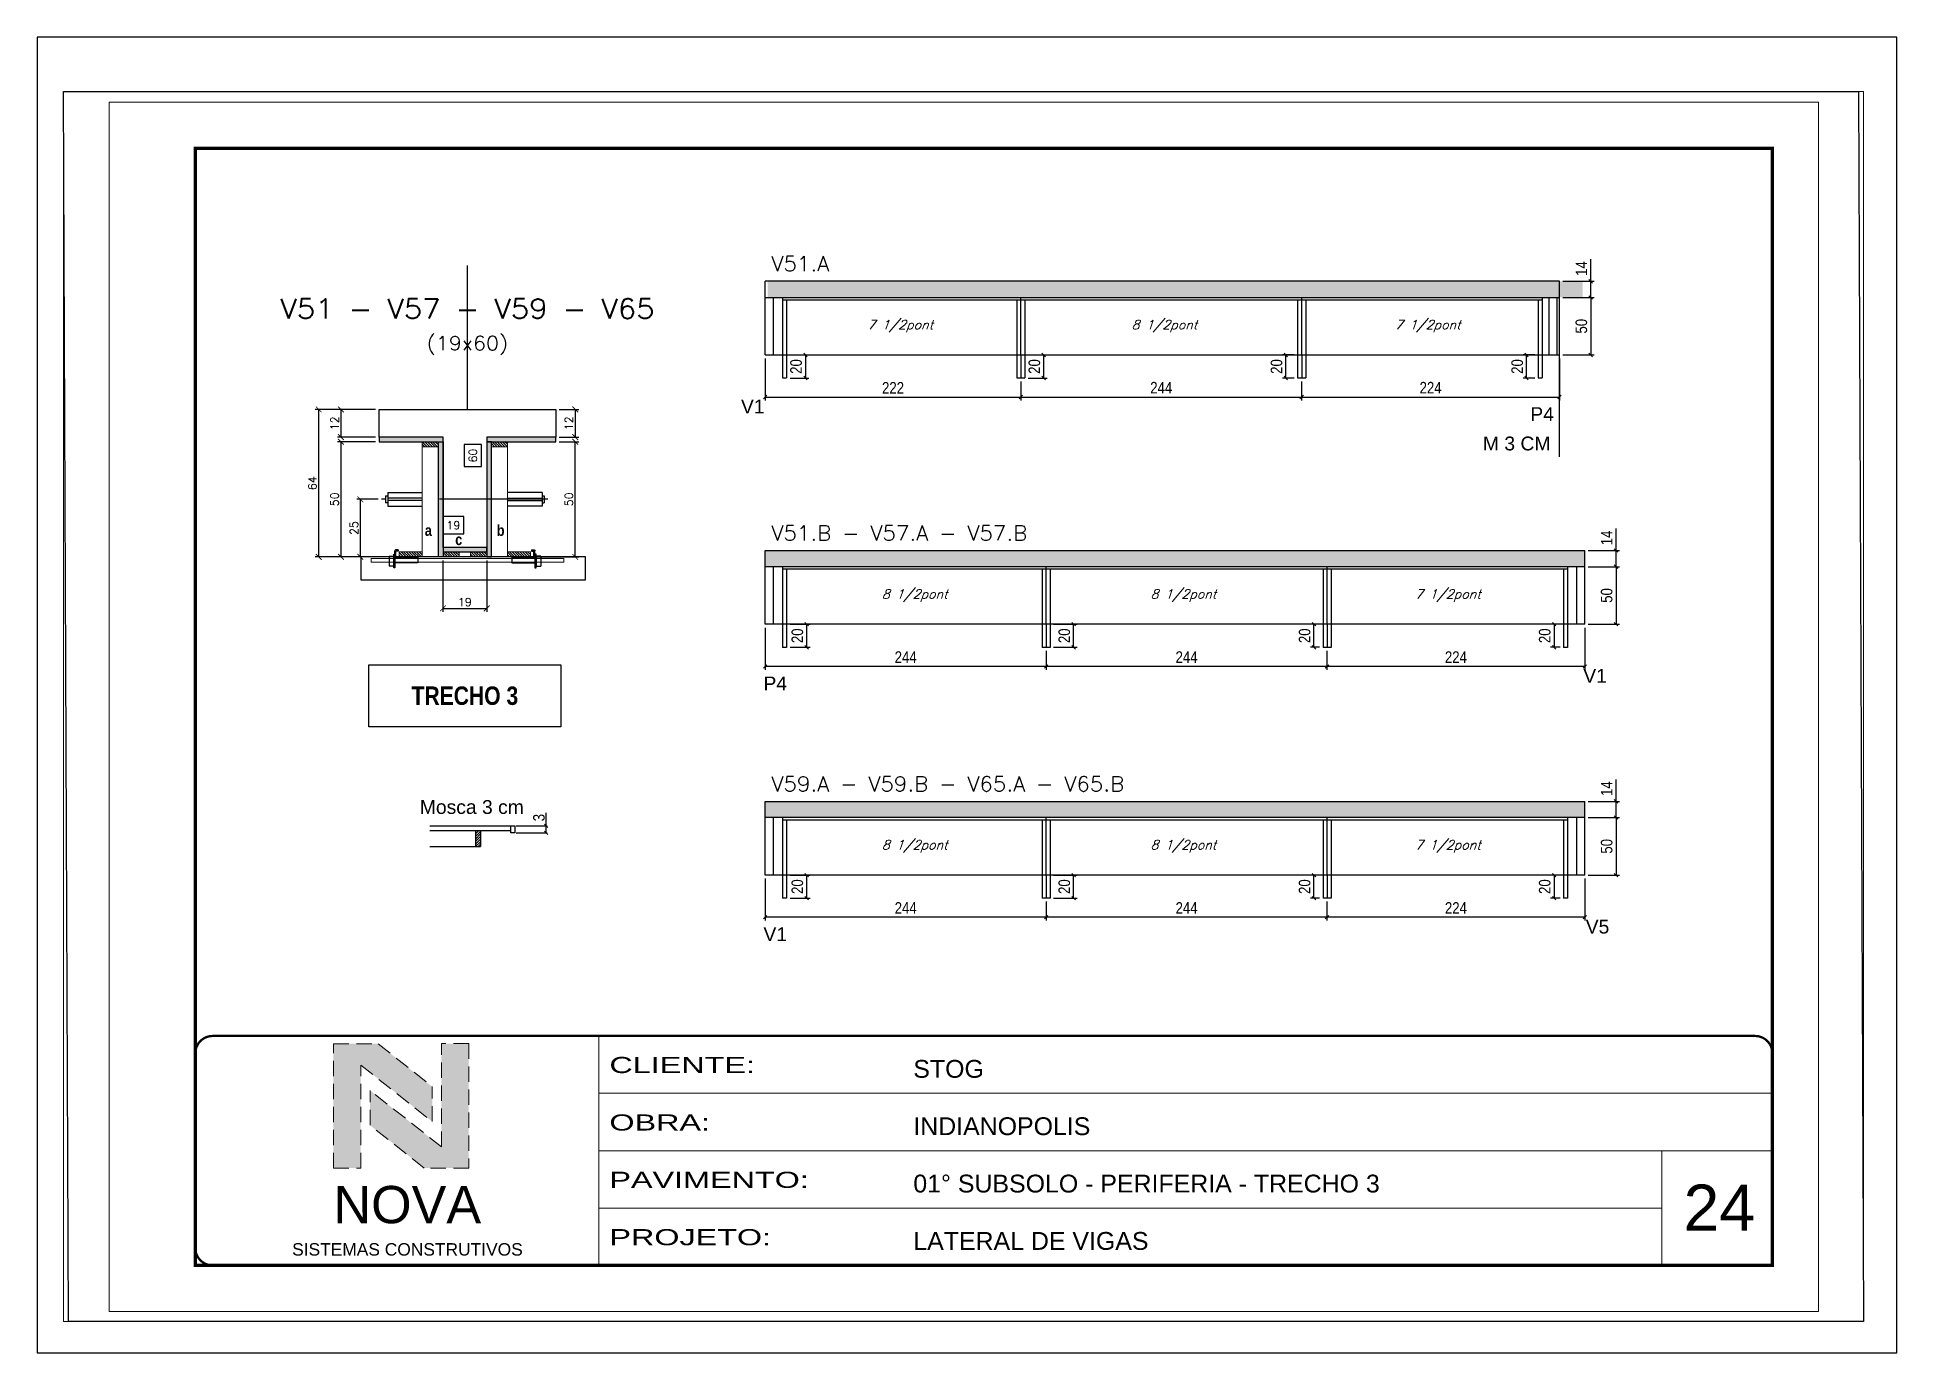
# Paper-space layout '24' of a CAD drawing. Extents: x 0 to 297, y 0 to 210.
# The model-space entities are those that its viewports show. They can reach past a viewport. Long polylines and large blocks are cut down to what shows.
import ezdxf
from ezdxf.enums import TextEntityAlignment as Align

# ---------------------------------------------------------------- set-up
doc = ezdxf.new("R2010")
doc.units = 0
for name, pattern in [('CONTINUO', [0]), ('DASHED', [0.75, 0.5, -0.25]), ('HIDDEN', [9.525, 6.35, -3.175])]:
    doc.linetypes.add(name, pattern=pattern)
for name, color, linetype in [('1', 1, 'Continuous'), ('5', 5, 'Continuous'), ('barrote', 251, 'Continuous'), ('COTA', 241, 'Continuous'), ('Cota Seção (2x)', 4, 'Continuous'), ('detalhes', 4, 'Continuous'), ('Hachura', 253, 'Continuous'), ('NOMENCLATURA', 7, 'Continuous'), ('Painéis', 200, 'Continuous'), ('presilha', 1, 'Continuous'), ('SARR_2.2x7', 40, 'Continuous'), ('SARR_3.5x7', 81, 'Continuous'), ('TENSOR', 3, 'Continuous'), ('texto', 7, 'Continuous'), ('Texto de Titulo', 7, 'Continuous'), ('Texto Qtd Sarr', 242, 'Continuous')]:
    doc.layers.add(name, color=color, linetype=linetype)
for name, color, linetype, lineweight in [('CARIMBO', 255, 'Continuous', 9), ('CARIMBO-LEGENDA', 75, 'Continuous', 15), ('CONCRETO', 251, 'Continuous', 25), ('Folhas', 255, 'Continuous', 9), ('Madeira', 126, 'Continuous', 18), ('SARRAFO DE PRESSAO', 251, 'DASHED', 9), ('SCO-___-LAJ', 2, 'Continuous', 0), ('Texto Seção', 7, 'Continuous', 15)]:
    doc.layers.add(name, color=color, linetype=linetype, lineweight=lineweight)
doc.styles.add('arial', font='arial.ttf')
doc.styles.add('COTA TECNICA', font='techl___.ttf', dxfattribs={"height": 10})
doc.styles.add('COTA TECNICA 2X', font='techl___.ttf', dxfattribs={"height": 10})
doc.styles.add('REGUA-120', font='ROMANS.shx', dxfattribs={"height": 15})
doc.styles.add('ROMANC', font='techb___.ttf', dxfattribs={"height": 2.5})
doc.styles.add('Romans', font='romans.shx')
doc.styles.get("Standard").update_dxf_attribs({"font": 'arial.ttf'})
doc.styles.add('TECNICA', font='techb___.ttf', dxfattribs={"height": 10})
doc.styles.add('Tecnologia', font='')
doc.styles.get('Tecnologia').set_extended_font_data('Forgotten Futurist')
doc.dimstyles.new('Cota Seção (2x)', dxfattribs={"dimtxt": 7, "dimasz": 5, "dimexe": 3, "dimexo": 3, "dimgap": 2, "dimtad": 3, "dimdec": 1, "dimlfac": 0.5, "dimzin": 12, "dimdsep": 46, "dimtxsty": 'Romans', "dimblk": 'ARCHTICK', "dimcen": 0, "dimclrd": 4, "dimclre": 4, "dimclrt": 1, "dimadec": 1, "dimazin": 3, "dimtfac": 1, "dimtdec": 1, "dimtmove": 0, "dimatfit": 3, "dimldrblk": 'OBLIQUE', "dimfxl": 1, "dimtolj": 1, "dimtzin": 12, "dimarcsym": 0})
doc.dimstyles.new('Cota Seção interna', dxfattribs={"dimtxt": 7, "dimasz": 6, "dimexe": 0.18, "dimexo": 2, "dimgap": -4, "dimtad": 3, "dimdec": 1, "dimlfac": 0.5, "dimzin": 12, "dimdsep": 46, "dimtxsty": 'Romans', "dimblk": 'ARCHTICK', "dimcen": 0.09, "dimse1": 1, "dimse2": 1, "dimsd1": 1, "dimsd2": 1, "dimclrd": 180, "dimclre": 5, "dimclrt": 1, "dimadec": 0, "dimazin": 3, "dimtfac": 1, "dimtdec": 1, "dimtofl": 0, "dimtmove": 0, "dimatfit": 3, "dimldrblk": 'ARCHTICK', "dimfxl": 1, "dimtolj": 1, "dimtzin": 0, "dimarcsym": 0})
doc.dimstyles.new('PAINEL', dxfattribs={"dimtxt": 10, "dimasz": 3, "dimexe": 3, "dimexo": 3, "dimgap": 3, "dimtad": 1, "dimdec": 1, "dimzin": 12, "dimdsep": 46, "dimtxsty": 'COTA TECNICA', "dimblk1": 'OBLIQUE', "dimblk2": 'OBLIQUE', "dimsah": 1, "dimcen": 0.9, "dimclrd": 4, "dimclre": 4, "dimclrt": 240, "dimadec": 1, "dimazin": 3, "dimtfac": 1, "dimtdec": 1, "dimtmove": 0, "dimatfit": 3, "dimfxl": 1, "dimtolj": 1, "dimtzin": 12, "dimarcsym": 0})
doc.dimstyles.new('SECAO', dxfattribs={"dimscale": 0.333333, "dimtxt": 5, "dimasz": 9, "dimexe": 3, "dimexo": 3, "dimgap": 3, "dimtad": 1, "dimdec": 1, "dimlfac": 0.5, "dimzin": 12, "dimdsep": 46, "dimtxsty": 'COTA TECNICA 2X', "dimblk1": 'OBLIQUE', "dimblk2": 'OBLIQUE', "dimsah": 1, "dimcen": 0.9, "dimclrd": 4, "dimclre": 4, "dimclrt": 240, "dimadec": 1, "dimazin": 3, "dimtfac": 1, "dimtdec": 1, "dimtmove": 0, "dimatfit": 3, "dimfxl": 1, "dimtolj": 1, "dimtzin": 12, "dimarcsym": 0})
pattern_1 = [(315, (28001.7659, 3742.6917), (1.12253202, 1.12253202), [])]

psp = doc.layouts.new('24')

msp = doc.modelspace()

# ---------------------------------------------------------------- texts
at = {"layer": '5', "linetype": 'Continuous'}
for s, rotation, p in [('V1', 359.99996, (5304.02, 12096.9)), ('P4', 359.99996, (5989.75, 12090.29)), ('V1', 0.00004, (6035.78, 11863.03)), ('P4', 0.00004, (5323.54, 11856.42)), ('V1', 0.00004, (5323.54, 11638.65)), ('V5', 0.00004, (6037.88, 11645.26))]:
    msp.add_text(s, height=12, rotation=rotation, dxfattribs=at).set_placement(p)
at = {"layer": '5', "color": 4, "linetype": 'Continuous'}
for s, rotation, p in [('M 3 CM', 359.99996, (5948.56, 12064.77)), ('Mosca 3 cm', 0.00004, (5025, 11749.12))]:
    msp.add_text(s, height=12, rotation=rotation, dxfattribs=at).set_placement(p)
at = {"layer": 'CARIMBO', "style": 'arial'}
msp.add_text('24', height=40, dxfattribs=at).set_placement((6122.86, 11387.27))
at = {"layer": 'detalhes', "style": 'TECNICA'}
for s, p in [('a', (5029.32, 11990.54)), ('c', (5055.75, 11982.57)), ('b', (5091.86, 11990.53))]:
    msp.add_text(s, height=9.6, dxfattribs=at).set_placement(p)
at = {"layer": 'NOMENCLATURA', "color": 2, "insert": (5064.15, 11851.66), "char_height": 16, "attachment_point": 5, "style": 'ROMANC'}
msp.add_mtext('TRECHO 3', dxfattribs=at)
at = {"layer": 'texto', "color": 2, "char_height": 8, "attachment_point": 5, "style": 'Romans'}
for s, insert in [('{\\Q19;\\C256;7 1/2pont}', (5442.39, 12172.62)), ('{\\Q19;\\C256;8 1/2pont}', (5671.87, 12172.62)), ('{\\Q19;\\C256;7 1/2pont}', (5900.64, 12172.62)), ('{\\Q19;\\C256;8 1/2pont}', (5454.95, 11938.75)), ('{\\Q19;\\C256;8 1/2pont}', (5688.38, 11938.75)), ('{\\Q19;\\C256;7 1/2pont}', (5918.14, 11938.75)), ('{\\Q19;\\C256;8 1/2pont}', (5454.95, 11720.98)), ('{\\Q19;\\C256;8 1/2pont}', (5688.38, 11720.98)), ('{\\Q19;\\C256;7 1/2pont}', (5918.14, 11720.98))]:
    msp.add_mtext(s, dxfattribs=dict(at, insert=insert))
at = {"layer": 'Texto Seção', "style": 'REGUA-120', "width": 1.05}
for s, p in [('V51.A', (5330.37, 12220.36)), ('V51.B - V57.A - V57.B', (5330.37, 11986.49)), ('V59.A - V59.B - V65.A - V65.B', (5330.37, 11768.73))]:
    msp.add_text(s, height=13, dxfattribs=at).set_placement(p)

# ---------------------------------------------------------------- blocks, each defined once
blk = doc.blocks.new('A$C64660E27')
at = {"layer": 'COTA', "true_color": 0x1a1a1a}
h = blk.add_hatch(color=250, dxfattribs=at)
h.dxf.hatch_style = 1
h.paths.add_polyline_path([(185.4, -11.6), (142.4, -11.6), (142.4, -131.6), (168.8, -131.6), (168.8, -32.2), (237.7, -86.7), (237.7, -53)])
at = {"layer": 'COTA'}
h = blk.add_hatch(color=20, dxfattribs=at)
h.dxf.hatch_style = 1
h.paths.add_polyline_path([(273, -11.4), (246.6, -11.4), (246.6, -111.1), (177.7, -56.6), (177.7, -90.2), (230, -131.6), (273, -131.6)])
for p, q in [((142.4, -131.6), (142.4, -11.6)), ((142.4, -11.6), (185.4, -11.6)), ((185.4, -11.6), (237.7, -53)), ((273, -11.4), (246.6, -11.4)), ((246.6, -111.1), (246.6, -11.4)), ((273, -11.4), (273, -131.6)), ((168.8, -32.2), (237.7, -86.7)), ((168.8, -131.6), (168.8, -32.2)), ((237.7, -86.7), (237.7, -53)), ((246.6, -111.1), (177.7, -56.6)), ((177.7, -90.2), (177.7, -56.6)), ((230, -131.6), (177.7, -90.2)), ((142.4, -131.6), (168.8, -131.6)), ((273, -131.6), (230, -131.6))]:
    blk.add_line(p, q)
at = {"layer": 'CARIMBO-LEGENDA', "color": 7, "linetype": 'Continuous', "ltscale": 100, "style": 'arial'}
blk.add_text('NOVA', height=36, dxfattribs=at).set_placement((142.4, -184.8))
at = {"layer": 'CARIMBO-LEGENDA', "color": 7, "linetype": 'Continuous', "style": 'arial'}
blk.add_text('SISTEMAS CONSTRUTIVOS', height=12, dxfattribs=at).set_placement((102.5, -216))
blk = doc.blocks.new('9999999999')
at = {"color": 30, "linetype": 'CONTINUO'}
for p, q in [((98564.6, 34230.2), (98564.6, 34429.4)), ((98564.6, 34379.6), (99584, 34379.6)), ((98564.6, 34329.8), (99488, 34329.8)), ((99584, 34329.8), (99488, 34329.8)), ((99488, 34329.8), (99488, 34230.2)), ((98564.6, 34280), (99488, 34280))]:
    blk.add_line(p, q, dxfattribs=at)
at = {"color": 30, "linetype": 'CONTINUO', "const_width": 2}
blk.add_lwpolyline([(99584, 34230.2), (99584, 34414.4, 0.414214), (99569, 34429.4), (98229, 34429.4, 0.414214), (98214, 34414.4), (98214, 34245.2, 0.414214), (98229, 34230.2), (99584, 34230.2)], format="xyb", dxfattribs=at)
at = {"layer": 'Folhas'}
blk.add_lwpolyline([(98139, 34190.2), (99624, 34190.2), (99624, 35240.2), (98139, 35240.2)], close=True, dxfattribs=at)
at = {"layer": 'Folhas', "color": 30, "const_width": 3}
blk.add_lwpolyline([(98214, 34230.2), (99584, 34230.2), (99584, 35200.2), (98214, 35200.2)], close=True, dxfattribs=at)
at = {"xscale": 0.9, "yscale": 0.9, "zscale": 0.9}
blk.add_blockref('A$C64660E27', (98205.8, 34433.1), dxfattribs=at)
at = {"color": 7, "linetype": 'Continuous', "ltscale": 5, "style": 'arial'}
for s, height, p in [('STOG', 15.48, (98837.7, 34393.1)), ('INDIANOPOLIS', 15.483, (98837.7, 34343.3)), ('01° SUBSOLO - PERIFERIA - TRECHO 3', 15.483, (98837.7, 34293.5)), ('LATERAL DE VIGAS', 15.483, (98837.7, 34243.7))]:
    blk.add_text(s, height=height, dxfattribs=at).set_placement(p)
at = {"layer": 'Folhas', "color": 7, "style": 'Tecnologia', "width": 1.5}
for s, p in [('CLIENTE:', (98573.7, 34397.2)), ('OBRA:', (98573.7, 34347.3)), ('PAVIMENTO:', (98573.7, 34297.5)), ('PROJETO:', (98573.7, 34247.7))]:
    blk.add_text(s, height=14, dxfattribs=at).set_placement(p)
blk = doc.blocks.new('titulo1')
at = {"layer": 'Defpoints', "color": 252, "linetype": 'HIDDEN', "ltscale": 2}
blk.add_line((0, 0), (0, 125), dxfattribs=at)
at = {"layer": 'Defpoints', "style": 'Romans', "oblique": 15}
blk.add_attdef('FOLHA', text='', height=10, dxfattribs=at).set_placement((0, 15.6), align=Align.MIDDLE_CENTER)
at = {"layer": 'Texto Qtd Sarr', "color": 3, "style": 'Romans', "oblique": 15}
for tag, height, p in [('TITULO', 17, (0, 71.4)), ('SEÇÃO', 12, (0, 41.5))]:
    blk.add_attdef(tag, text='', height=height, dxfattribs=at).set_placement(p, align=Align.MIDDLE_CENTER)
blk = doc.blocks.new('_ArchTick')
at = {"color": 0, "linetype": 'ByBlock', "const_width": 0.15}
blk.add_lwpolyline([(-0.5, -0.5), (0.5, 0.5)], dxfattribs=at)
blk = doc.blocks.new('*D329')
at = {"layer": 'COTA', "color": 4, "lineweight": -2, "transparency": 16777216}
for p, q in [((5146.1, 12100.3), (5163, 12100.3)), ((5160, 12100.3), (5160, 12076.3)), ((5146.1, 12076.3), (5163, 12076.3))]:
    blk.add_line(p, q, dxfattribs=at)
at = {"layer": 'Defpoints', "color": 0, "transparency": 16777216}
for p in [(5143.1, 12100.3), (5143.1, 12076.3), (5160, 12076.3)]:
    blk.add_point(p, dxfattribs=at)
at = {"layer": 'COTA', "color": 4, "lineweight": -2, "transparency": 16777216, "xscale": 5, "yscale": 5, "zscale": 5}
for p, rotation in [((5160, 12100.3), 90), ((5160, 12076.3), 270)]:
    blk.add_blockref('_ArchTick', p, dxfattribs=dict(at, rotation=rotation))
at = {"layer": 'COTA', "color": 1, "transparency": 16777216, "insert": (5154.5, 12088.3), "char_height": 7, "attachment_point": 5, "rotation": 90, "style": 'Romans'}
blk.add_mtext('\\A1;12', dxfattribs=at)
blk = doc.blocks.new('_Oblique')
at = {"layer": '1', "color": 0, "lineweight": -2}
blk.add_line((-0.5, -0.5), (0.5, 0.5), dxfattribs=at)
blk = doc.blocks.new('*D330')
at = {"layer": 'COTA', "color": 4, "lineweight": -2, "transparency": 16777216}
for p, q in [((4986.5, 12100.3), (4934.2, 12100.3)), ((4937.2, 11972.3), (4937.2, 12100.3)), ((5008.5, 11972.3), (4934.2, 11972.3))]:
    blk.add_line(p, q, dxfattribs=at)
at = {"layer": 'Defpoints', "color": 0, "transparency": 16777216}
for p in [(4937.2, 12100.3), (4989.5, 12100.3), (5011.5, 11972.3)]:
    blk.add_point(p, dxfattribs=at)
at = {"layer": 'COTA', "color": 4, "lineweight": -2, "transparency": 16777216, "xscale": 5, "yscale": 5, "zscale": 5}
for p, rotation in [((4937.2, 12100.3), 90), ((4937.2, 11972.3), 270)]:
    blk.add_blockref('_ArchTick', p, dxfattribs=dict(at, rotation=rotation))
at = {"layer": 'COTA', "color": 1, "transparency": 16777216, "insert": (4931.7, 12036.3), "char_height": 7, "attachment_point": 5, "rotation": 90, "style": 'Romans'}
blk.add_mtext('\\A1;64', dxfattribs=at)
blk = doc.blocks.new('*D331')
at = {"layer": 'COTA', "color": 4, "lineweight": -2, "transparency": 16777216}
for p, q in [((5146.1, 12072.3), (5163, 12072.3)), ((5160, 11972.3), (5160, 12072.3)), ((5119.7, 11972.3), (5163, 11972.3))]:
    blk.add_line(p, q, dxfattribs=at)
at = {"layer": 'Defpoints', "color": 0, "transparency": 16777216}
for p in [(5143.1, 12072.3), (5160, 12072.3), (5116.7, 11972.3)]:
    blk.add_point(p, dxfattribs=at)
at = {"layer": 'COTA', "color": 4, "lineweight": -2, "transparency": 16777216, "xscale": 5, "yscale": 5, "zscale": 5}
for p, rotation in [((5160, 12072.3), 90), ((5160, 11972.3), 270)]:
    blk.add_blockref('_ArchTick', p, dxfattribs=dict(at, rotation=rotation))
at = {"layer": 'COTA', "color": 1, "transparency": 16777216, "insert": (5154.5, 12022.3), "char_height": 7, "attachment_point": 5, "rotation": 90, "style": 'Romans'}
blk.add_mtext('\\A1;50', dxfattribs=at)
blk = doc.blocks.new('*D332')
at = {"layer": 'Cota Seção (2x)', "color": 180, "lineweight": -2, "transparency": 16777216}
for p, q in [((5078.6, 12069.8), (5063.6, 12069.8)), ((5063.6, 12069.8), (5063.6, 12050.8)), ((5078.6, 12050.8), (5078.6, 12069.8)), ((5063.6, 12050.8), (5078.6, 12050.8))]:
    blk.add_line(p, q, dxfattribs=at)
at = {"layer": 'Defpoints', "color": 0, "transparency": 16777216}
for p in [(5082.6, 12100.3), (5094.1, 12100.3), (5094.1, 11980.3)]:
    blk.add_point(p, dxfattribs=at)
at = {"layer": 'Cota Seção (2x)', "color": 1, "transparency": 16777216, "insert": (5071.1, 12060.3), "char_height": 7, "attachment_point": 5, "rotation": 90, "style": 'Romans'}
blk.add_mtext('\\A1;60', dxfattribs=at)
blk = doc.blocks.new('*D333')
at = {"layer": 'COTA', "color": 4, "lineweight": -2, "transparency": 16777216}
for p, q in [((4986.5, 12100.3), (4953.5, 12100.3)), ((4956.5, 12100.3), (4956.5, 12076.3)), ((4986.5, 12076.3), (4953.5, 12076.3))]:
    blk.add_line(p, q, dxfattribs=at)
at = {"layer": 'Defpoints', "color": 0, "transparency": 16777216}
for p in [(4989.5, 12100.3), (4956.5, 12076.3), (4989.5, 12076.3)]:
    blk.add_point(p, dxfattribs=at)
at = {"layer": 'COTA', "color": 4, "lineweight": -2, "transparency": 16777216, "xscale": 5, "yscale": 5, "zscale": 5}
for p, rotation in [((4956.5, 12100.3), 90), ((4956.5, 12076.3), 270)]:
    blk.add_blockref('_ArchTick', p, dxfattribs=dict(at, rotation=rotation))
at = {"layer": 'COTA', "color": 1, "transparency": 16777216, "insert": (4951, 12088.3), "char_height": 7, "attachment_point": 5, "rotation": 90, "style": 'Romans'}
blk.add_mtext('\\A1;12', dxfattribs=at)
blk = doc.blocks.new('*D334')
at = {"layer": 'COTA', "color": 4, "lineweight": -2, "transparency": 16777216}
for p, q in [((4986.5, 12072.3), (4953.5, 12072.3)), ((4956.5, 12072.3), (4956.5, 11972.3)), ((5008.5, 11972.3), (4953.5, 11972.3))]:
    blk.add_line(p, q, dxfattribs=at)
at = {"layer": 'Defpoints', "color": 0, "transparency": 16777216}
for p in [(4989.5, 12072.3), (4956.5, 11972.3), (5011.5, 11972.3)]:
    blk.add_point(p, dxfattribs=at)
at = {"layer": 'COTA', "color": 4, "lineweight": -2, "transparency": 16777216, "xscale": 5, "yscale": 5, "zscale": 5}
for p, rotation in [((4956.5, 12072.3), 90), ((4956.5, 11972.3), 270)]:
    blk.add_blockref('_ArchTick', p, dxfattribs=dict(at, rotation=rotation))
at = {"layer": 'COTA', "color": 1, "transparency": 16777216, "insert": (4951, 12022.3), "char_height": 7, "attachment_point": 5, "rotation": 90, "style": 'Romans'}
blk.add_mtext('\\A1;50', dxfattribs=at)
blk = doc.blocks.new('PRESILHA METÁLICA 1')
at = {"layer": 'presilha'}
for p, q in [((0, 13), (6, 13)), ((0, 13), (0, 0)), ((6, 0), (0, 0)), ((6, 15.5), (7.5, 15.5)), ((6, -2.5), (6, 15.5)), ((6, 13), (6, 0)), ((7.5, 10.6), (7.5, 19.9)), ((7.5, 15.5), (7.5, -2.5)), ((37.5, 4.1), (7.5, 4.1)), ((12, 21), (8.6, 21)), ((9, 11.6), (9, 18.9)), ((12, 19.5), (9.6, 19.5)), ((37.5, 11), (9.6, 11)), ((12, 21), (12, 19.5)), ((37.5, 11), (37.5, 4.1)), ((7.5, -2.5), (6, -2.5))]:
    blk.add_line(p, q, dxfattribs=at)
for centre, radius, start, end in [((8.6, 19.9), 1.14, 90, 180), ((9.6, 18.9), 0.57, 90, 180), ((9.6, 11.6), 0.57, 180, 270)]:
    blk.add_arc(centre, radius, start, end, dxfattribs=at)
blk = doc.blocks.new('*D335')
at = {"layer": 'COTA', "color": 4, "lineweight": -2, "transparency": 16777216}
for p, q in [((5045.1, 11969.3), (5045.1, 11924.6)), ((5083.1, 11969.3), (5083.1, 11924.6)), ((5045.1, 11927.6), (5083.1, 11927.6))]:
    blk.add_line(p, q, dxfattribs=at)
at = {"layer": 'Defpoints', "color": 0, "transparency": 16777216}
for p in [(5045.1, 11972.3), (5083.1, 11972.3), (5083.1, 11927.6)]:
    blk.add_point(p, dxfattribs=at)
at = {"layer": 'COTA', "color": 4, "lineweight": -2, "transparency": 16777216, "xscale": 5, "yscale": 5, "zscale": 5, "rotation": 180}
blk.add_blockref('_ArchTick', (5045.1, 11927.6), dxfattribs=at)
at = {"layer": 'COTA', "color": 4, "lineweight": -2, "transparency": 16777216, "xscale": 5, "yscale": 5, "zscale": 5}
blk.add_blockref('_ArchTick', (5083.1, 11927.6), dxfattribs=at)
at = {"layer": 'COTA', "color": 1, "transparency": 16777216, "insert": (5064.1, 11933.1), "char_height": 7, "attachment_point": 5, "style": 'Romans'}
blk.add_mtext('\\A1;19', dxfattribs=at)
blk = doc.blocks.new('*D781')
at = {"layer": 'COTA', "color": 4, "lineweight": -2, "transparency": 16777216}
for p, q in [((4988.8, 12022.3), (4970.3, 12022.3)), ((4973.3, 12022.3), (4973.3, 11972.3)), ((4988.8, 11972.3), (4970.3, 11972.3))]:
    blk.add_line(p, q, dxfattribs=at)
at = {"layer": 'Defpoints', "color": 0, "transparency": 16777216}
for p in [(4991.8, 12022.3), (4973.3, 11972.3), (4991.8, 11972.3)]:
    blk.add_point(p, dxfattribs=at)
at = {"layer": 'COTA', "color": 4, "lineweight": -2, "transparency": 16777216, "xscale": 5, "yscale": 5, "zscale": 5}
for p, rotation in [((4973.3, 12022.3), 90), ((4973.3, 11972.3), 270)]:
    blk.add_blockref('_ArchTick', p, dxfattribs=dict(at, rotation=rotation))
at = {"layer": 'COTA', "color": 1, "transparency": 16777216, "insert": (4967.8, 11997.3), "char_height": 7, "attachment_point": 5, "rotation": 90, "style": 'Romans'}
blk.add_mtext('\\A1;25', dxfattribs=at)
blk = doc.blocks.new('*D336')
at = {"layer": 'Cota Seção (2x)', "color": 180, "lineweight": -2, "transparency": 16777216}
for p, q in [((5063.1, 12007.3), (5045.1, 12007.3)), ((5045.1, 12007.3), (5045.1, 11992.3)), ((5063.1, 11992.3), (5063.1, 12007.3)), ((5045.1, 11992.3), (5063.1, 11992.3))]:
    blk.add_line(p, q, dxfattribs=at)
at = {"layer": 'Defpoints', "color": 0, "transparency": 16777216}
for p in [(5083.1, 11988.3), (5045.1, 11972.3), (5083.1, 11972.3)]:
    blk.add_point(p, dxfattribs=at)
at = {"layer": 'Cota Seção (2x)', "color": 1, "transparency": 16777216, "insert": (5054.1, 11999.8), "char_height": 7, "attachment_point": 5, "style": 'Romans'}
blk.add_mtext('\\A1;19', dxfattribs=at)
blk = doc.blocks.new('*D337')
at = {"layer": 'COTA', "color": 4, "linetype": 'ByBlock', "lineweight": -2, "transparency": 16777216}
for p, q in [((5325.1, 12144.6), (5325.1, 12108.1)), ((5547.1, 12124.6), (5547.1, 12108.1)), ((5325.1, 12111.1), (5547.1, 12111.1))]:
    blk.add_line(p, q, dxfattribs=at)
at = {"layer": 'Defpoints', "color": 0, "linetype": 'ByBlock', "transparency": 16777216}
for p in [(5325.1, 12147.6), (5547.1, 12127.6), (5547.1, 12111.1)]:
    blk.add_point(p, dxfattribs=at)
at = {"layer": 'COTA', "color": 4, "linetype": 'ByBlock', "lineweight": -2, "transparency": 16777216, "xscale": 3, "yscale": 3, "zscale": 3, "rotation": 180}
blk.add_blockref('_Oblique', (5325.1, 12111.1), dxfattribs=at)
at = {"layer": 'COTA', "color": 4, "linetype": 'ByBlock', "lineweight": -2, "transparency": 16777216, "xscale": 3, "yscale": 3, "zscale": 3}
blk.add_blockref('_Oblique', (5547.1, 12111.1), dxfattribs=at)
at = {"layer": 'COTA', "color": 240, "linetype": 'ByBlock', "transparency": 16777216, "insert": (5436.1, 12119.1), "char_height": 10, "attachment_point": 5, "style": 'COTA TECNICA'}
blk.add_mtext('\\A1;222', dxfattribs=at)
blk = doc.blocks.new('*D338')
at = {"layer": 'COTA', "color": 4, "linetype": 'ByBlock', "lineweight": -2, "transparency": 16777216}
for p, q in [((5547.1, 12124.6), (5547.1, 12108.1)), ((5791.1, 12124.6), (5791.1, 12108.1)), ((5547.1, 12111.1), (5791.1, 12111.1))]:
    blk.add_line(p, q, dxfattribs=at)
at = {"layer": 'Defpoints', "color": 0, "linetype": 'ByBlock', "transparency": 16777216}
for p in [(5547.1, 12127.6), (5791.1, 12127.6), (5791.1, 12111.1)]:
    blk.add_point(p, dxfattribs=at)
at = {"layer": 'COTA', "color": 4, "linetype": 'ByBlock', "lineweight": -2, "transparency": 16777216, "xscale": 3, "yscale": 3, "zscale": 3, "rotation": 180}
blk.add_blockref('_Oblique', (5547.1, 12111.1), dxfattribs=at)
at = {"layer": 'COTA', "color": 4, "linetype": 'ByBlock', "lineweight": -2, "transparency": 16777216, "xscale": 3, "yscale": 3, "zscale": 3}
blk.add_blockref('_Oblique', (5791.1, 12111.1), dxfattribs=at)
at = {"layer": 'COTA', "color": 240, "linetype": 'ByBlock', "transparency": 16777216, "insert": (5669.1, 12119.2), "char_height": 10, "width": 210.731, "attachment_point": 5, "style": 'COTA TECNICA'}
blk.add_mtext('\\A1;244', dxfattribs=at)
blk = doc.blocks.new('*D782')
at = {"layer": 'COTA', "color": 4, "lineweight": -2, "transparency": 16777216}
for p, q in [((6015.1, 12144.6), (6015.1, 12108.1)), ((5791.1, 12124.6), (5791.1, 12108.1)), ((5791.1, 12111.1), (6015.1, 12111.1))]:
    blk.add_line(p, q, dxfattribs=at)
at = {"layer": 'Defpoints', "color": 0, "transparency": 16777216}
for p in [(6015.1, 12147.6), (5791.1, 12127.6), (6015.1, 12111.1)]:
    blk.add_point(p, dxfattribs=at)
at = {"layer": 'COTA', "color": 4, "lineweight": -2, "transparency": 16777216, "xscale": 3, "yscale": 3, "zscale": 3, "rotation": 180}
blk.add_blockref('_Oblique', (5791.1, 12111.1), dxfattribs=at)
at = {"layer": 'COTA', "color": 4, "lineweight": -2, "transparency": 16777216, "xscale": 3, "yscale": 3, "zscale": 3}
blk.add_blockref('_Oblique', (6015.1, 12111.1), dxfattribs=at)
at = {"layer": 'COTA', "color": 240, "transparency": 16777216, "insert": (5903.1, 12119.2), "char_height": 10, "attachment_point": 5, "style": 'COTA TECNICA'}
blk.add_mtext('\\A1;224', dxfattribs=at)
blk = doc.blocks.new('*D339')
at = {"layer": 'COTA', "color": 4, "lineweight": -2, "transparency": 16777216}
for p, q in [((6018.1, 12197.6), (6045.2, 12197.6)), ((6042.2, 12197.6), (6042.2, 12147.6)), ((6018.1, 12147.6), (6045.2, 12147.6))]:
    blk.add_line(p, q, dxfattribs=at)
at = {"layer": 'Defpoints', "color": 0, "transparency": 16777216}
for p in [(6015.1, 12197.6), (6015.1, 12147.6), (6042.2, 12147.6)]:
    blk.add_point(p, dxfattribs=at)
at = {"layer": 'COTA', "color": 4, "lineweight": -2, "transparency": 16777216, "xscale": 3, "yscale": 3, "zscale": 3}
for p, rotation in [((6042.2, 12197.6), 90), ((6042.2, 12147.6), 270)]:
    blk.add_blockref('_Oblique', p, dxfattribs=dict(at, rotation=rotation))
at = {"layer": 'COTA', "color": 240, "transparency": 16777216, "insert": (6034.1, 12172.6), "char_height": 10, "attachment_point": 5, "rotation": 90, "style": 'COTA TECNICA'}
blk.add_mtext('\\A1;50', dxfattribs=at)
blk = doc.blocks.new('*D340')
at = {"layer": 'COTA', "color": 4, "lineweight": -2, "transparency": 16777216}
for p, q in [((6042.2, 12211.6), (6042.2, 12230.7)), ((6018.1, 12211.6), (6045.2, 12211.6)), ((6018.1, 12197.6), (6045.2, 12197.6)), ((6042.2, 12197.6), (6042.2, 12211.6))]:
    blk.add_line(p, q, dxfattribs=at)
at = {"layer": 'Defpoints', "color": 0, "transparency": 16777216}
for p in [(6015.1, 12211.6), (6015.1, 12197.6), (6042.2, 12211.6)]:
    blk.add_point(p, dxfattribs=at)
at = {"layer": 'COTA', "color": 4, "lineweight": -2, "transparency": 16777216, "xscale": 3, "yscale": 3, "zscale": 3}
for p, rotation in [((6042.2, 12211.6), 90), ((6042.2, 12197.6), 270)]:
    blk.add_blockref('_Oblique', p, dxfattribs=dict(at, rotation=rotation))
at = {"layer": 'COTA', "color": 240, "transparency": 16777216, "insert": (6034.1, 12222.7), "char_height": 10, "attachment_point": 5, "rotation": 90, "style": 'COTA TECNICA'}
blk.add_mtext('\\A1;14', dxfattribs=at)
blk = doc.blocks.new('*D783')
at = {"layer": 'COTA', "color": 4, "lineweight": -2, "transparency": 16777216}
for p, q in [((5553.6, 12147.6), (5570, 12147.6)), ((5567, 12127.6), (5567, 12147.6)), ((5553.6, 12127.6), (5570, 12127.6))]:
    blk.add_line(p, q, dxfattribs=at)
at = {"layer": 'Defpoints', "color": 0, "transparency": 16777216}
for p in [(5550.6, 12147.6), (5567, 12147.6), (5550.6, 12127.6)]:
    blk.add_point(p, dxfattribs=at)
at = {"layer": 'COTA', "color": 4, "lineweight": -2, "transparency": 16777216, "xscale": 3, "yscale": 3, "zscale": 3}
for p, rotation in [((5567, 12147.6), 90), ((5567, 12127.6), 270)]:
    blk.add_blockref('_Oblique', p, dxfattribs=dict(at, rotation=rotation))
at = {"layer": 'COTA', "color": 240, "transparency": 16777216, "insert": (5558.9, 12137.6), "char_height": 10, "attachment_point": 5, "rotation": 90, "style": 'COTA TECNICA'}
blk.add_mtext('\\A1;20', dxfattribs=at)
blk = doc.blocks.new('*D784')
at = {"layer": 'COTA', "color": 4, "lineweight": -2, "transparency": 16777216}
for p, q in [((5993.6, 12147.6), (5983.5, 12147.6)), ((5986.5, 12127.6), (5986.5, 12147.6)), ((5993.6, 12127.6), (5983.5, 12127.6))]:
    blk.add_line(p, q, dxfattribs=at)
at = {"layer": 'Defpoints', "color": 0, "transparency": 16777216}
for p in [(5986.5, 12147.6), (5996.6, 12147.6), (5996.6, 12127.6)]:
    blk.add_point(p, dxfattribs=at)
at = {"layer": 'COTA', "color": 4, "lineweight": -2, "transparency": 16777216, "xscale": 3, "yscale": 3, "zscale": 3}
for p, rotation in [((5986.5, 12147.6), 90), ((5986.5, 12127.6), 270)]:
    blk.add_blockref('_Oblique', p, dxfattribs=dict(at, rotation=rotation))
at = {"layer": 'COTA', "color": 240, "transparency": 16777216, "insert": (5978.4, 12137.6), "char_height": 10, "attachment_point": 5, "rotation": 90, "style": 'COTA TECNICA'}
blk.add_mtext('\\A1;20', dxfattribs=at)
blk = doc.blocks.new('*D785')
at = {"layer": 'COTA', "color": 4, "lineweight": -2, "transparency": 16777216}
for p, q in [((5346.6, 12147.6), (5363, 12147.6)), ((5360, 12147.6), (5360, 12127.6)), ((5346.6, 12127.6), (5363, 12127.6))]:
    blk.add_line(p, q, dxfattribs=at)
at = {"layer": 'Defpoints', "color": 0, "transparency": 16777216}
for p in [(5343.6, 12147.6), (5343.6, 12127.6), (5360, 12127.6)]:
    blk.add_point(p, dxfattribs=at)
at = {"layer": 'COTA', "color": 4, "lineweight": -2, "transparency": 16777216, "xscale": 3, "yscale": 3, "zscale": 3}
for p, rotation in [((5360, 12147.6), 90), ((5360, 12127.6), 270)]:
    blk.add_blockref('_Oblique', p, dxfattribs=dict(at, rotation=rotation))
at = {"layer": 'COTA', "color": 240, "transparency": 16777216, "insert": (5351.9, 12137.6), "char_height": 10, "attachment_point": 5, "rotation": 90, "style": 'COTA TECNICA'}
blk.add_mtext('\\A1;20', dxfattribs=at)
blk = doc.blocks.new('*D786')
at = {"layer": 'COTA', "color": 4, "lineweight": -2, "transparency": 16777216}
for p, q in [((5784.6, 12147.6), (5774.4, 12147.6)), ((5777.4, 12127.6), (5777.4, 12147.6)), ((5784.6, 12127.6), (5774.4, 12127.6))]:
    blk.add_line(p, q, dxfattribs=at)
at = {"layer": 'Defpoints', "color": 0, "transparency": 16777216}
for p in [(5777.4, 12147.6), (5787.6, 12147.6), (5787.6, 12127.6)]:
    blk.add_point(p, dxfattribs=at)
at = {"layer": 'COTA', "color": 4, "lineweight": -2, "transparency": 16777216, "xscale": 3, "yscale": 3, "zscale": 3}
for p, rotation in [((5777.4, 12147.6), 90), ((5777.4, 12127.6), 270)]:
    blk.add_blockref('_Oblique', p, dxfattribs=dict(at, rotation=rotation))
at = {"layer": 'COTA', "color": 240, "transparency": 16777216, "insert": (5769.3, 12137.6), "char_height": 10, "attachment_point": 5, "rotation": 90, "style": 'COTA TECNICA'}
blk.add_mtext('\\A1;20', dxfattribs=at)
blk = doc.blocks.new('*D787')
at = {"layer": 'COTA', "color": 4, "lineweight": -2, "transparency": 16777216}
for p, q in [((5134.7, 11738.7), (5134.7, 11750.1)), ((5108.6, 11738.7), (5135.7, 11738.7)), ((5108.6, 11732.7), (5135.7, 11732.7)), ((5134.7, 11732.7), (5134.7, 11738.7))]:
    blk.add_line(p, q, dxfattribs=at)
at = {"layer": 'Defpoints', "color": 0, "transparency": 16777216}
for p in [(5107.6, 11738.7), (5107.6, 11732.7), (5134.7, 11738.7)]:
    blk.add_point(p, dxfattribs=at)
at = {"layer": 'COTA', "color": 4, "lineweight": -2, "transparency": 16777216, "xscale": 3, "yscale": 3, "zscale": 3}
for p, rotation in [((5134.7, 11738.7), 90), ((5134.7, 11732.7), 270)]:
    blk.add_blockref('_Oblique', p, dxfattribs=dict(at, rotation=rotation))
at = {"layer": 'COTA', "color": 240, "transparency": 16777216, "insert": (5128.5, 11745.9), "char_height": 10, "attachment_point": 5, "rotation": 90, "style": 'COTA TECNICA 2X'}
blk.add_mtext('\\A1;3', dxfattribs=at)
blk = doc.blocks.new('*D341')
at = {"layer": 'COTA', "color": 4, "linetype": 'ByBlock', "lineweight": -2, "transparency": 16777216}
for p, q in [((6037.1, 11910.8), (6037.1, 11874.2)), ((5813.1, 11890.8), (5813.1, 11874.2)), ((6037.1, 11877.2), (5813.1, 11877.2))]:
    blk.add_line(p, q, dxfattribs=at)
at = {"layer": 'Defpoints', "color": 0, "linetype": 'ByBlock', "transparency": 16777216}
for p in [(6037.1, 11913.8), (5813.1, 11893.8), (5813.1, 11877.2)]:
    blk.add_point(p, dxfattribs=at)
at = {"layer": 'COTA', "color": 4, "linetype": 'ByBlock', "lineweight": -2, "transparency": 16777216, "xscale": 3, "yscale": 3, "zscale": 3, "rotation": 180}
blk.add_blockref('_Oblique', (5813.1, 11877.2), dxfattribs=at)
at = {"layer": 'COTA', "color": 4, "linetype": 'ByBlock', "lineweight": -2, "transparency": 16777216, "xscale": 3, "yscale": 3, "zscale": 3}
blk.add_blockref('_Oblique', (6037.1, 11877.2), dxfattribs=at)
at = {"layer": 'COTA', "color": 240, "linetype": 'ByBlock', "transparency": 16777216, "insert": (5925.1, 11885.3), "char_height": 10, "attachment_point": 5, "style": 'COTA TECNICA'}
blk.add_mtext('\\A1;224', dxfattribs=at)
blk = doc.blocks.new('*D342')
at = {"layer": 'COTA', "color": 4, "linetype": 'ByBlock', "lineweight": -2, "transparency": 16777216}
for p, q in [((5569.1, 11890.8), (5569.1, 11874.2)), ((5813.1, 11890.8), (5813.1, 11874.2)), ((5813.1, 11877.2), (5569.1, 11877.2))]:
    blk.add_line(p, q, dxfattribs=at)
at = {"layer": 'Defpoints', "color": 0, "linetype": 'ByBlock', "transparency": 16777216}
for p in [(5569.1, 11893.8), (5813.1, 11893.8), (5569.1, 11877.2)]:
    blk.add_point(p, dxfattribs=at)
at = {"layer": 'COTA', "color": 4, "linetype": 'ByBlock', "lineweight": -2, "transparency": 16777216, "xscale": 3, "yscale": 3, "zscale": 3, "rotation": 180}
blk.add_blockref('_Oblique', (5569.1, 11877.2), dxfattribs=at)
at = {"layer": 'COTA', "color": 4, "linetype": 'ByBlock', "lineweight": -2, "transparency": 16777216, "xscale": 3, "yscale": 3, "zscale": 3}
blk.add_blockref('_Oblique', (5813.1, 11877.2), dxfattribs=at)
at = {"layer": 'COTA', "color": 240, "linetype": 'ByBlock', "transparency": 16777216, "insert": (5691.1, 11885.3), "char_height": 10, "width": 210.731, "attachment_point": 5, "style": 'COTA TECNICA'}
blk.add_mtext('\\A1;244', dxfattribs=at)
blk = doc.blocks.new('*D788')
at = {"layer": 'COTA', "color": 4, "lineweight": -2, "transparency": 16777216}
for p, q in [((5325.1, 11910.8), (5325.1, 11874.2)), ((5569.1, 11890.8), (5569.1, 11874.2)), ((5569.1, 11877.2), (5325.1, 11877.2))]:
    blk.add_line(p, q, dxfattribs=at)
at = {"layer": 'Defpoints', "color": 0, "transparency": 16777216}
for p in [(5325.1, 11913.8), (5569.1, 11893.8), (5325.1, 11877.2)]:
    blk.add_point(p, dxfattribs=at)
at = {"layer": 'COTA', "color": 4, "lineweight": -2, "transparency": 16777216, "xscale": 3, "yscale": 3, "zscale": 3, "rotation": 180}
blk.add_blockref('_Oblique', (5325.1, 11877.2), dxfattribs=at)
at = {"layer": 'COTA', "color": 4, "lineweight": -2, "transparency": 16777216, "xscale": 3, "yscale": 3, "zscale": 3}
blk.add_blockref('_Oblique', (5569.1, 11877.2), dxfattribs=at)
at = {"layer": 'COTA', "color": 240, "transparency": 16777216, "insert": (5447.1, 11885.3), "char_height": 10, "attachment_point": 5, "style": 'COTA TECNICA'}
blk.add_mtext('\\A1;244', dxfattribs=at)
blk = doc.blocks.new('*D343')
at = {"layer": 'COTA', "color": 4, "lineweight": -2, "transparency": 16777216}
for p, q in [((6040.1, 11963.8), (6067.2, 11963.8)), ((6064.2, 11963.8), (6064.2, 11913.8)), ((6040.1, 11913.8), (6067.2, 11913.8))]:
    blk.add_line(p, q, dxfattribs=at)
at = {"layer": 'Defpoints', "color": 0, "transparency": 16777216}
for p in [(6037.1, 11963.8), (6037.1, 11913.8), (6064.2, 11913.8)]:
    blk.add_point(p, dxfattribs=at)
at = {"layer": 'COTA', "color": 4, "lineweight": -2, "transparency": 16777216, "xscale": 3, "yscale": 3, "zscale": 3}
for p, rotation in [((6064.2, 11963.8), 90), ((6064.2, 11913.8), 270)]:
    blk.add_blockref('_Oblique', p, dxfattribs=dict(at, rotation=rotation))
at = {"layer": 'COTA', "color": 240, "transparency": 16777216, "insert": (6056.1, 11938.8), "char_height": 10, "attachment_point": 5, "rotation": 90, "style": 'COTA TECNICA'}
blk.add_mtext('\\A1;50', dxfattribs=at)
blk = doc.blocks.new('*D344')
at = {"layer": 'COTA', "color": 4, "lineweight": -2, "transparency": 16777216}
for p, q in [((6064.2, 11977.8), (6064.2, 11996.9)), ((6040.1, 11977.8), (6067.2, 11977.8)), ((6064.2, 11963.8), (6064.2, 11977.8)), ((6040.1, 11963.8), (6067.2, 11963.8))]:
    blk.add_line(p, q, dxfattribs=at)
at = {"layer": 'Defpoints', "color": 0, "transparency": 16777216}
for p in [(6037.1, 11977.8), (6064.2, 11977.8), (6037.1, 11963.8)]:
    blk.add_point(p, dxfattribs=at)
at = {"layer": 'COTA', "color": 4, "lineweight": -2, "transparency": 16777216, "xscale": 3, "yscale": 3, "zscale": 3}
for p, rotation in [((6064.2, 11977.8), 90), ((6064.2, 11963.8), 270)]:
    blk.add_blockref('_Oblique', p, dxfattribs=dict(at, rotation=rotation))
at = {"layer": 'COTA', "color": 240, "transparency": 16777216, "insert": (6056.1, 11988.8), "char_height": 10, "attachment_point": 5, "rotation": 90, "style": 'COTA TECNICA'}
blk.add_mtext('\\A1;14', dxfattribs=at)
blk = doc.blocks.new('*D789')
at = {"layer": 'COTA', "color": 4, "lineweight": -2, "transparency": 16777216}
for p, q in [((5806.6, 11913.8), (5798.8, 11913.8)), ((5801.8, 11893.8), (5801.8, 11913.8)), ((5806.6, 11893.8), (5798.8, 11893.8))]:
    blk.add_line(p, q, dxfattribs=at)
at = {"layer": 'Defpoints', "color": 0, "transparency": 16777216}
for p in [(5801.8, 11913.8), (5809.6, 11913.8), (5809.6, 11893.8)]:
    blk.add_point(p, dxfattribs=at)
at = {"layer": 'COTA', "color": 4, "lineweight": -2, "transparency": 16777216, "xscale": 3, "yscale": 3, "zscale": 3}
for p, rotation in [((5801.8, 11913.8), 90), ((5801.8, 11893.8), 270)]:
    blk.add_blockref('_Oblique', p, dxfattribs=dict(at, rotation=rotation))
at = {"layer": 'COTA', "color": 240, "transparency": 16777216, "insert": (5793.7, 11903.8), "char_height": 10, "attachment_point": 5, "rotation": 90, "style": 'COTA TECNICA'}
blk.add_mtext('\\A1;20', dxfattribs=at)
blk = doc.blocks.new('*D802')
at = {"layer": 'COTA', "color": 4, "lineweight": -2, "transparency": 16777216}
for p, q in [((5346.6, 11913.8), (5364.1, 11913.8)), ((5361.1, 11893.8), (5361.1, 11913.8)), ((5346.6, 11893.8), (5364.1, 11893.8))]:
    blk.add_line(p, q, dxfattribs=at)
at = {"layer": 'Defpoints', "color": 0, "transparency": 16777216}
for p in [(5343.6, 11913.8), (5361.1, 11913.8), (5343.6, 11893.8)]:
    blk.add_point(p, dxfattribs=at)
at = {"layer": 'COTA', "color": 4, "lineweight": -2, "transparency": 16777216, "xscale": 3, "yscale": 3, "zscale": 3}
for p, rotation in [((5361.1, 11913.8), 90), ((5361.1, 11893.8), 270)]:
    blk.add_blockref('_Oblique', p, dxfattribs=dict(at, rotation=rotation))
at = {"layer": 'COTA', "color": 240, "transparency": 16777216, "insert": (5353, 11903.8), "char_height": 10, "attachment_point": 5, "rotation": 90, "style": 'COTA TECNICA'}
blk.add_mtext('\\A1;20', dxfattribs=at)
blk = doc.blocks.new('*D803')
at = {"layer": 'COTA', "color": 4, "lineweight": -2, "transparency": 16777216}
for p, q in [((6015.6, 11913.8), (6007.4, 11913.8)), ((6010.4, 11913.8), (6010.4, 11893.8)), ((6015.6, 11893.8), (6007.4, 11893.8))]:
    blk.add_line(p, q, dxfattribs=at)
at = {"layer": 'Defpoints', "color": 0, "transparency": 16777216}
for p in [(6018.6, 11913.8), (6010.4, 11893.8), (6018.6, 11893.8)]:
    blk.add_point(p, dxfattribs=at)
at = {"layer": 'COTA', "color": 4, "lineweight": -2, "transparency": 16777216, "xscale": 3, "yscale": 3, "zscale": 3}
for p, rotation in [((6010.4, 11913.8), 90), ((6010.4, 11893.8), 270)]:
    blk.add_blockref('_Oblique', p, dxfattribs=dict(at, rotation=rotation))
at = {"layer": 'COTA', "color": 240, "transparency": 16777216, "insert": (6002.3, 11903.8), "char_height": 10, "attachment_point": 5, "rotation": 90, "style": 'COTA TECNICA'}
blk.add_mtext('\\A1;20', dxfattribs=at)
blk = doc.blocks.new('*D804')
at = {"layer": 'COTA', "color": 4, "lineweight": -2, "transparency": 16777216}
for p, q in [((5575.6, 11913.8), (5596, 11913.8)), ((5593, 11893.8), (5593, 11913.8)), ((5575.6, 11893.8), (5596, 11893.8))]:
    blk.add_line(p, q, dxfattribs=at)
at = {"layer": 'Defpoints', "color": 0, "transparency": 16777216}
for p in [(5572.6, 11913.8), (5593, 11913.8), (5572.6, 11893.8)]:
    blk.add_point(p, dxfattribs=at)
at = {"layer": 'COTA', "color": 4, "lineweight": -2, "transparency": 16777216, "xscale": 3, "yscale": 3, "zscale": 3}
for p, rotation in [((5593, 11913.8), 90), ((5593, 11893.8), 270)]:
    blk.add_blockref('_Oblique', p, dxfattribs=dict(at, rotation=rotation))
at = {"layer": 'COTA', "color": 240, "transparency": 16777216, "insert": (5584.9, 11903.8), "char_height": 10, "attachment_point": 5, "rotation": 90, "style": 'COTA TECNICA'}
blk.add_mtext('\\A1;20', dxfattribs=at)
blk = doc.blocks.new('*D353')
at = {"layer": 'COTA', "color": 4, "linetype": 'ByBlock', "lineweight": -2, "transparency": 16777216}
for p, q in [((6037.1, 11693), (6037.1, 11656.5)), ((5813.1, 11673), (5813.1, 11656.5)), ((6037.1, 11659.5), (5813.1, 11659.5))]:
    blk.add_line(p, q, dxfattribs=at)
at = {"layer": 'Defpoints', "color": 0, "linetype": 'ByBlock', "transparency": 16777216}
for p in [(6037.1, 11696), (5813.1, 11676), (5813.1, 11659.5)]:
    blk.add_point(p, dxfattribs=at)
at = {"layer": 'COTA', "color": 4, "linetype": 'ByBlock', "lineweight": -2, "transparency": 16777216, "xscale": 3, "yscale": 3, "zscale": 3, "rotation": 180}
blk.add_blockref('_Oblique', (5813.1, 11659.5), dxfattribs=at)
at = {"layer": 'COTA', "color": 4, "linetype": 'ByBlock', "lineweight": -2, "transparency": 16777216, "xscale": 3, "yscale": 3, "zscale": 3}
blk.add_blockref('_Oblique', (6037.1, 11659.5), dxfattribs=at)
at = {"layer": 'COTA', "color": 240, "linetype": 'ByBlock', "transparency": 16777216, "insert": (5925.1, 11667.5), "char_height": 10, "attachment_point": 5, "style": 'COTA TECNICA'}
blk.add_mtext('\\A1;224', dxfattribs=at)
blk = doc.blocks.new('*D354')
at = {"layer": 'COTA', "color": 4, "linetype": 'ByBlock', "lineweight": -2, "transparency": 16777216}
for p, q in [((5569.1, 11673), (5569.1, 11656.5)), ((5813.1, 11673), (5813.1, 11656.5)), ((5813.1, 11659.5), (5569.1, 11659.5))]:
    blk.add_line(p, q, dxfattribs=at)
at = {"layer": 'Defpoints', "color": 0, "linetype": 'ByBlock', "transparency": 16777216}
for p in [(5569.1, 11676), (5813.1, 11676), (5569.1, 11659.5)]:
    blk.add_point(p, dxfattribs=at)
at = {"layer": 'COTA', "color": 4, "linetype": 'ByBlock', "lineweight": -2, "transparency": 16777216, "xscale": 3, "yscale": 3, "zscale": 3, "rotation": 180}
blk.add_blockref('_Oblique', (5569.1, 11659.5), dxfattribs=at)
at = {"layer": 'COTA', "color": 4, "linetype": 'ByBlock', "lineweight": -2, "transparency": 16777216, "xscale": 3, "yscale": 3, "zscale": 3}
blk.add_blockref('_Oblique', (5813.1, 11659.5), dxfattribs=at)
at = {"layer": 'COTA', "color": 240, "linetype": 'ByBlock', "transparency": 16777216, "insert": (5691.1, 11667.5), "char_height": 10, "width": 210.731, "attachment_point": 5, "style": 'COTA TECNICA'}
blk.add_mtext('\\A1;244', dxfattribs=at)
blk = doc.blocks.new('*D805')
at = {"layer": 'COTA', "color": 4, "lineweight": -2, "transparency": 16777216}
for p, q in [((5325.1, 11693), (5325.1, 11656.5)), ((5569.1, 11673), (5569.1, 11656.5)), ((5569.1, 11659.5), (5325.1, 11659.5))]:
    blk.add_line(p, q, dxfattribs=at)
at = {"layer": 'Defpoints', "color": 0, "transparency": 16777216}
for p in [(5325.1, 11696), (5569.1, 11676), (5325.1, 11659.5)]:
    blk.add_point(p, dxfattribs=at)
at = {"layer": 'COTA', "color": 4, "lineweight": -2, "transparency": 16777216, "xscale": 3, "yscale": 3, "zscale": 3, "rotation": 180}
blk.add_blockref('_Oblique', (5325.1, 11659.5), dxfattribs=at)
at = {"layer": 'COTA', "color": 4, "lineweight": -2, "transparency": 16777216, "xscale": 3, "yscale": 3, "zscale": 3}
blk.add_blockref('_Oblique', (5569.1, 11659.5), dxfattribs=at)
at = {"layer": 'COTA', "color": 240, "transparency": 16777216, "insert": (5447.1, 11667.5), "char_height": 10, "attachment_point": 5, "style": 'COTA TECNICA'}
blk.add_mtext('\\A1;244', dxfattribs=at)
blk = doc.blocks.new('*D355')
at = {"layer": 'COTA', "color": 4, "lineweight": -2, "transparency": 16777216}
for p, q in [((6040.1, 11746), (6067.2, 11746)), ((6064.2, 11746), (6064.2, 11696)), ((6040.1, 11696), (6067.2, 11696))]:
    blk.add_line(p, q, dxfattribs=at)
at = {"layer": 'Defpoints', "color": 0, "transparency": 16777216}
for p in [(6037.1, 11746), (6037.1, 11696), (6064.2, 11696)]:
    blk.add_point(p, dxfattribs=at)
at = {"layer": 'COTA', "color": 4, "lineweight": -2, "transparency": 16777216, "xscale": 3, "yscale": 3, "zscale": 3}
for p, rotation in [((6064.2, 11746), 90), ((6064.2, 11696), 270)]:
    blk.add_blockref('_Oblique', p, dxfattribs=dict(at, rotation=rotation))
at = {"layer": 'COTA', "color": 240, "transparency": 16777216, "insert": (6056.1, 11721), "char_height": 10, "attachment_point": 5, "rotation": 90, "style": 'COTA TECNICA'}
blk.add_mtext('\\A1;50', dxfattribs=at)
blk = doc.blocks.new('*D356')
at = {"layer": 'COTA', "color": 4, "lineweight": -2, "transparency": 16777216}
for p, q in [((6064.2, 11760), (6064.2, 11779.1)), ((6040.1, 11760), (6067.2, 11760)), ((6040.1, 11746), (6067.2, 11746)), ((6064.2, 11746), (6064.2, 11760))]:
    blk.add_line(p, q, dxfattribs=at)
at = {"layer": 'Defpoints', "color": 0, "transparency": 16777216}
for p in [(6037.1, 11760), (6037.1, 11746), (6064.2, 11760)]:
    blk.add_point(p, dxfattribs=at)
at = {"layer": 'COTA', "color": 4, "lineweight": -2, "transparency": 16777216, "xscale": 3, "yscale": 3, "zscale": 3}
for p, rotation in [((6064.2, 11760), 90), ((6064.2, 11746), 270)]:
    blk.add_blockref('_Oblique', p, dxfattribs=dict(at, rotation=rotation))
at = {"layer": 'COTA', "color": 240, "transparency": 16777216, "insert": (6056.1, 11771.1), "char_height": 10, "attachment_point": 5, "rotation": 90, "style": 'COTA TECNICA'}
blk.add_mtext('\\A1;14', dxfattribs=at)
blk = doc.blocks.new('*D806')
at = {"layer": 'COTA', "color": 4, "lineweight": -2, "transparency": 16777216}
for p, q in [((5806.6, 11696), (5798.8, 11696)), ((5801.8, 11676), (5801.8, 11696)), ((5806.6, 11676), (5798.8, 11676))]:
    blk.add_line(p, q, dxfattribs=at)
at = {"layer": 'Defpoints', "color": 0, "transparency": 16777216}
for p in [(5801.8, 11696), (5809.6, 11696), (5809.6, 11676)]:
    blk.add_point(p, dxfattribs=at)
at = {"layer": 'COTA', "color": 4, "lineweight": -2, "transparency": 16777216, "xscale": 3, "yscale": 3, "zscale": 3}
for p, rotation in [((5801.8, 11696), 90), ((5801.8, 11676), 270)]:
    blk.add_blockref('_Oblique', p, dxfattribs=dict(at, rotation=rotation))
at = {"layer": 'COTA', "color": 240, "transparency": 16777216, "insert": (5793.7, 11686), "char_height": 10, "attachment_point": 5, "rotation": 90, "style": 'COTA TECNICA'}
blk.add_mtext('\\A1;20', dxfattribs=at)
blk = doc.blocks.new('*D807')
at = {"layer": 'COTA', "color": 4, "lineweight": -2, "transparency": 16777216}
for p, q in [((5346.6, 11696), (5364.1, 11696)), ((5361.1, 11676), (5361.1, 11696)), ((5346.6, 11676), (5364.1, 11676))]:
    blk.add_line(p, q, dxfattribs=at)
at = {"layer": 'Defpoints', "color": 0, "transparency": 16777216}
for p in [(5343.6, 11696), (5361.1, 11696), (5343.6, 11676)]:
    blk.add_point(p, dxfattribs=at)
at = {"layer": 'COTA', "color": 4, "lineweight": -2, "transparency": 16777216, "xscale": 3, "yscale": 3, "zscale": 3}
for p, rotation in [((5361.1, 11696), 90), ((5361.1, 11676), 270)]:
    blk.add_blockref('_Oblique', p, dxfattribs=dict(at, rotation=rotation))
at = {"layer": 'COTA', "color": 240, "transparency": 16777216, "insert": (5353, 11686), "char_height": 10, "attachment_point": 5, "rotation": 90, "style": 'COTA TECNICA'}
blk.add_mtext('\\A1;20', dxfattribs=at)
blk = doc.blocks.new('*D808')
at = {"layer": 'COTA', "color": 4, "lineweight": -2, "transparency": 16777216}
for p, q in [((6015.6, 11696), (6007.4, 11696)), ((6010.4, 11696), (6010.4, 11676)), ((6015.6, 11676), (6007.4, 11676))]:
    blk.add_line(p, q, dxfattribs=at)
at = {"layer": 'Defpoints', "color": 0, "transparency": 16777216}
for p in [(6018.6, 11696), (6010.4, 11676), (6018.6, 11676)]:
    blk.add_point(p, dxfattribs=at)
at = {"layer": 'COTA', "color": 4, "lineweight": -2, "transparency": 16777216, "xscale": 3, "yscale": 3, "zscale": 3}
for p, rotation in [((6010.4, 11696), 90), ((6010.4, 11676), 270)]:
    blk.add_blockref('_Oblique', p, dxfattribs=dict(at, rotation=rotation))
at = {"layer": 'COTA', "color": 240, "transparency": 16777216, "insert": (6002.3, 11686), "char_height": 10, "attachment_point": 5, "rotation": 90, "style": 'COTA TECNICA'}
blk.add_mtext('\\A1;20', dxfattribs=at)
blk = doc.blocks.new('*D809')
at = {"layer": 'COTA', "color": 4, "lineweight": -2, "transparency": 16777216}
for p, q in [((5575.6, 11696), (5596, 11696)), ((5593, 11676), (5593, 11696)), ((5575.6, 11676), (5596, 11676))]:
    blk.add_line(p, q, dxfattribs=at)
at = {"layer": 'Defpoints', "color": 0, "transparency": 16777216}
for p in [(5572.6, 11696), (5593, 11696), (5572.6, 11676)]:
    blk.add_point(p, dxfattribs=at)
at = {"layer": 'COTA', "color": 4, "lineweight": -2, "transparency": 16777216, "xscale": 3, "yscale": 3, "zscale": 3}
for p, rotation in [((5593, 11696), 90), ((5593, 11676), 270)]:
    blk.add_blockref('_Oblique', p, dxfattribs=dict(at, rotation=rotation))
at = {"layer": 'COTA', "color": 240, "transparency": 16777216, "insert": (5584.9, 11686), "char_height": 10, "attachment_point": 5, "rotation": 90, "style": 'COTA TECNICA'}
blk.add_mtext('\\A1;20', dxfattribs=at)

# ---------------------------------------------------------------- dimensions: what is measured, and where the dimension line sits
at = {"layer": 'COTA'}
for base, p1, p2, angle, dimstyle, picture, middle in [((6042.19, 12211.63), (6015.11, 12197.63), (6015.11, 12211.63), 90, 'PAINEL', '*D340', (6034.12, 12222.69)), ((6042.19, 12147.63), (6015.11, 12197.63), (6015.11, 12147.63), 90, 'PAINEL', '*D339', (6034.08, 12172.63)), ((4937.17, 12100.34), (5011.55, 11972.34), (4989.55, 12100.34), 90, 'Cota Seção (2x)', '*D330', (4931.67, 12036.34)), ((4956.49, 12076.34), (4989.55, 12100.34), (4989.55, 12076.34), 90, 'Cota Seção (2x)', '*D333', (4950.99, 12088.34)), ((5160.02, 12076.34), (5143.15, 12100.34), (5143.15, 12076.34), 90, 'Cota Seção (2x)', '*D329', (5154.52, 12088.34)), ((4956.49, 11972.34), (4989.55, 12072.34), (5011.55, 11972.34), 90, 'Cota Seção (2x)', '*D334', (4950.99, 12022.34)), ((5160.02, 12072.34), (5116.75, 11972.34), (5143.15, 12072.34), 90, 'Cota Seção (2x)', '*D331', (5154.52, 12022.34)), ((4973.29, 11972.34), (4991.84, 12022.31), (4991.84, 11972.34), 90, 'Cota Seção (2x)', '*D781', (4967.79, 11997.32)), ((6064.19, 11977.76), (6037.11, 11963.76), (6037.11, 11977.76), 90, 'PAINEL', '*D344', (6056.12, 11988.82)), ((6064.19, 11913.76), (6037.11, 11963.76), (6037.11, 11913.76), 90, 'PAINEL', '*D343', (6056.08, 11938.76)), ((5325.14, 11877.22), (5569.14, 11893.76), (5325.14, 11913.76), 180, 'PAINEL', '*D788', (5447.14, 11885.29)), ((6064.19, 11759.99), (6037.11, 11745.99), (6037.11, 11759.99), 90, 'PAINEL', '*D356', (6056.12, 11771.05)), ((5134.67, 11738.73), (5107.64, 11732.73), (5107.64, 11738.73), 90, 'SECAO', '*D787', (5128.45, 11745.89)), ((6064.19, 11695.99), (6037.11, 11745.99), (6037.11, 11695.99), 90, 'PAINEL', '*D355', (6056.08, 11720.99)), ((5325.14, 11659.45), (5569.14, 11675.99), (5325.14, 11695.99), 180, 'PAINEL', '*D805', (5447.14, 11667.52))]:
    dim = msp.add_linear_dim(base=base, p1=p1, p2=p2, angle=angle, dimstyle=dimstyle, dxfattribs=at)
    dim.commit()
    dim.dimension.update_dxf_attribs({"geometry": picture, "text_midpoint": middle})
for base, p1, p2, picture, middle in [((5359.99, 12127.63), (5343.64, 12147.63), (5343.64, 12127.63), '*D785', (5359.99, 12137.63)), ((5567.04, 12147.63), (5550.61, 12127.63), (5550.61, 12147.63), '*D783', (5567.04, 12137.63)), ((5777.4, 12147.63), (5787.61, 12127.63), (5787.61, 12147.63), '*D786', (5777.4, 12137.63)), ((5986.48, 12147.63), (5996.61, 12127.63), (5996.61, 12147.63), '*D784', (5986.48, 12137.63)), ((5361.08, 11913.76), (5343.64, 11893.76), (5343.64, 11913.76), '*D802', (5361.08, 11903.76)), ((5593.05, 11913.76), (5572.64, 11893.76), (5572.64, 11913.76), '*D804', (5593.05, 11903.76)), ((5801.82, 11913.76), (5809.64, 11893.76), (5809.64, 11913.76), '*D789', (5801.82, 11903.76)), ((6010.41, 11893.76), (6018.61, 11913.76), (6018.61, 11893.76), '*D803', (6010.41, 11903.76)), ((5361.08, 11695.99), (5343.64, 11675.99), (5343.64, 11695.99), '*D807', (5361.08, 11685.99)), ((5593.05, 11695.99), (5572.64, 11675.99), (5572.64, 11695.99), '*D809', (5593.05, 11685.99)), ((5801.82, 11695.99), (5809.64, 11675.99), (5809.64, 11695.99), '*D806', (5801.82, 11685.99)), ((6010.41, 11675.99), (6018.61, 11695.99), (6018.61, 11675.99), '*D808', (6010.41, 11685.99))]:
    dim = msp.add_linear_dim(base=base, p1=p1, p2=p2, angle=90, dimstyle='PAINEL', dxfattribs=at)
    dim.commit()
    dim.dimension.update_dxf_attribs({"geometry": picture, "text_midpoint": middle, "dimtype": 160})
at = {"layer": 'COTA', "linetype": 'ByBlock'}
dim = msp.add_linear_dim(base=(5547.11, 12111.09), p1=(5325.14, 12147.63), p2=(5547.11, 12127.63), dimstyle='PAINEL', dxfattribs=at)
dim.commit()
dim.dimension.update_dxf_attribs({"geometry": '*D337', "text_midpoint": (5436.12, 12119.09)})
at = {"layer": 'COTA'}
for base, p1, p2, dimstyle, picture, middle in [((6015.11, 12111.09), (5791.11, 12127.63), (6015.11, 12147.63), 'PAINEL', '*D782', (5903.11, 12119.16)), ((5083.15, 11927.61), (5045.15, 11972.34), (5083.15, 11972.34), 'Cota Seção (2x)', '*D335', (5064.15, 11933.11))]:
    dim = msp.add_linear_dim(base=base, p1=p1, p2=p2, dimstyle=dimstyle, dxfattribs=at)
    dim.commit()
    dim.dimension.update_dxf_attribs({"geometry": picture, "text_midpoint": middle})
at = {"layer": 'COTA', "linetype": 'ByBlock'}
dim = msp.add_linear_dim(base=(5791.11, 12111.09), p1=(5547.11, 12127.63), p2=(5791.11, 12127.63), dimstyle='PAINEL', override={"dimtmove": 1}, dxfattribs=at)
dim.commit()
dim.dimension.update_dxf_attribs({"geometry": '*D338', "text_midpoint": (5669.11, 12119.16)})
for base, p1, p2, picture, middle in [((5813.14, 11877.22), (6037.11, 11913.76), (5813.14, 11893.76), '*D341', (5925.12, 11885.29)), ((5813.14, 11659.45), (6037.11, 11695.99), (5813.14, 11675.99), '*D353', (5925.12, 11667.52))]:
    dim = msp.add_linear_dim(base=base, p1=p1, p2=p2, angle=180, dimstyle='PAINEL', dxfattribs=at)
    dim.commit()
    dim.dimension.update_dxf_attribs({"geometry": picture, "text_midpoint": middle})
for base, p1, p2, picture, middle in [((5569.14, 11877.22), (5813.14, 11893.76), (5569.14, 11893.76), '*D342', (5691.14, 11885.29)), ((5569.14, 11659.45), (5813.14, 11675.99), (5569.14, 11675.99), '*D354', (5691.14, 11667.52))]:
    dim = msp.add_linear_dim(base=base, p1=p1, p2=p2, angle=180, dimstyle='PAINEL', override={"dimtmove": 1}, dxfattribs=at)
    dim.commit()
    dim.dimension.update_dxf_attribs({"geometry": picture, "text_midpoint": middle})
at = {"layer": 'Cota Seção (2x)'}
dim = msp.add_linear_dim(base=(5082.65, 12100.34), p1=(5094.15, 11980.34), p2=(5094.15, 12100.34), angle=90, dimstyle='Cota Seção interna', dxfattribs=at)
dim.commit()
dim.dimension.update_dxf_attribs({"geometry": '*D332', "text_midpoint": (5082.65, 12060.34), "dimtype": 160})
dim = msp.add_linear_dim(base=(5083.15, 11988.34), p1=(5045.15, 11972.34), p2=(5083.15, 11972.34), dimstyle='Cota Seção interna', dxfattribs=at)
dim.commit()
dim.dimension.update_dxf_attribs({"geometry": '*D336', "text_midpoint": (5054.15, 11988.34), "dimtype": 160})

# ---------------------------------------------------------------- hatches: boundary and pattern name
at = {"layer": 'COTA'}
h = msp.add_hatch(dxfattribs=at)
h.set_pattern_fill('AR-CONC', color=241, scale=0.03)
h.set_pattern_definition([(50, (1802.3295, -3517.3937), (5.4655401, -0.4781726), [0.5715, -6.2865]), (355, (1802.3295, -3517.3937), (-1.0573026, 5.7317054), [0.4572, -5.0292175]), (100.451445, (1802.785, -3517.4335), (4.4082374, 5.2535326), [0.4857003, -5.3427073]), (46.1842, (1802.3295, -3515.87), (8.1323712, -1.2612698), [0.85725, -9.42975]), (96.63556, (1803.007, -3515.975), (7.122124, 7.4227837), [0.7285507, -8.0140682]), (351.18415, (1802.3295, -3515.87), (7.122124, 7.4227837), [0.685799, -7.543792]), (21, (1803.0915, -3516.2507), (4.5484317, -3.067956), [0.5715, -6.2865]), (326, (1803.0915, -3516.2507), (1.8540609, 5.525639), [0.4572, -5.0292]), (71.451445, (1803.4706, -3516.5063), (6.4024926, 2.457683), [0.4857003, -5.3426981]), (37.5, (1802.3295, -3517.3937), (0.0926581, 2.53665117), [0, -4.96824, 0, -5.1054, 0, -5.04825]), (7.5, (1802.3295, -3517.3937), (2.00458988, 3.00541724), [0, -2.91084, 0, -4.85394, 0, -1.92405]), (327.5, (1800.6303, -3517.3937), (4.06771786, -0.17186232), [0, -1.905, 0, -5.9436, 0, -7.8867]), (317.5, (1799.8683, -3517.3937), (4.44387544, 0.7627947), [0, -2.4765, 0, -3.94716, 0, -5.6007])])
h.paths.add_polyline_path([(6035.11, 12211.63), (6035.11, 12197.63), (5327.14, 12197.63), (5327.14, 12211.63)])
h = msp.add_hatch(dxfattribs=at)
h.set_pattern_fill('AR-CONC', color=241, scale=0.03)
h.set_pattern_definition([(50, (1800.3295, -3751.2627), (5.4655401, -0.4781726), [0.5715, -6.2865]), (355, (1800.3295, -3751.2627), (-1.0573026, 5.7317054), [0.4572, -5.0292175]), (100.451445, (1800.785, -3751.3025), (4.4082374, 5.2535326), [0.4857003, -5.3427073]), (46.1842, (1800.3295, -3749.739), (8.1323712, -1.2612698), [0.85725, -9.42975]), (96.63556, (1801.007, -3749.844), (7.122124, 7.4227837), [0.7285507, -8.0140682]), (351.18415, (1800.3295, -3749.739), (7.122124, 7.4227837), [0.685799, -7.543792]), (21, (1801.0915, -3750.1197), (4.5484317, -3.067956), [0.5715, -6.2865]), (326, (1801.0915, -3750.1197), (1.8540609, 5.525639), [0.4572, -5.0292]), (71.451445, (1801.4706, -3750.3753), (6.4024926, 2.457683), [0.4857003, -5.3426981]), (37.5, (1800.3295, -3751.2627), (0.0926581, 2.53665117), [0, -4.96824, 0, -5.1054, 0, -5.04825]), (7.5, (1800.3295, -3751.2627), (2.00458988, 3.00541724), [0, -2.91084, 0, -4.85394, 0, -1.92405]), (327.5, (1798.6303, -3751.2627), (4.06771786, -0.17186232), [0, -1.905, 0, -5.9436, 0, -7.8867]), (317.5, (1797.8683, -3751.2627), (4.44387544, 0.7627947), [0, -2.4765, 0, -3.94716, 0, -5.6007])])
h.paths.add_polyline_path([(5325.14, 11977.76), (5325.14, 11963.76), (6037.11, 11963.76), (6037.11, 11977.76)])
h = msp.add_hatch(dxfattribs=at)
h.set_pattern_fill('AR-CONC', color=241, scale=0.03)
h.set_pattern_definition([(50, (1800.3295, -3969.0305), (5.4655401, -0.4781726), [0.5715, -6.2865]), (355, (1800.3295, -3969.0305), (-1.0573026, 5.7317054), [0.4572, -5.0292175]), (100.451445, (1800.785, -3969.0704), (4.4082374, 5.2535326), [0.4857003, -5.3427073]), (46.1842, (1800.3295, -3967.5065), (8.1323712, -1.2612698), [0.85725, -9.42975]), (96.63556, (1801.007, -3967.612), (7.122124, 7.4227837), [0.7285507, -8.0140682]), (351.18415, (1800.3295, -3967.5065), (7.122124, 7.4227837), [0.685799, -7.543792]), (21, (1801.0915, -3967.8875), (4.5484317, -3.067956), [0.5715, -6.2865]), (326, (1801.0915, -3967.8875), (1.8540609, 5.525639), [0.4572, -5.0292]), (71.451445, (1801.4706, -3968.143), (6.4024926, 2.457683), [0.4857003, -5.3426981]), (37.5, (1800.3295, -3969.0305), (0.0926581, 2.53665117), [0, -4.96824, 0, -5.1054, 0, -5.04825]), (7.5, (1800.3295, -3969.0305), (2.00458988, 3.00541724), [0, -2.91084, 0, -4.85394, 0, -1.92405]), (327.5, (1798.6303, -3969.0305), (4.06771786, -0.17186232), [0, -1.905, 0, -5.9436, 0, -7.8867]), (317.5, (1797.8683, -3969.0305), (4.44387544, 0.7627947), [0, -2.4765, 0, -3.94716, 0, -5.6007])])
h.paths.add_polyline_path([(5325.14, 11759.99), (5325.14, 11745.99), (6037.11, 11745.99), (6037.11, 11759.99)])
at = {"layer": 'Hachura'}
h = msp.add_hatch(color=256, dxfattribs=at)
h.dxf.hatch_style = 1
h.paths.add_polyline_path([(5045.15, 12072.34), (5045.15, 12076.34), (4989.55, 12076.34), (4989.55, 12072.34)])
h = msp.add_hatch(dxfattribs=at)
h.set_pattern_fill('ANSI31', color=256, scale=0.5, angle=270, style=0)
h.set_pattern_definition([(315, (28001.7659, 3764.6917), (1.12253202, 1.12253202), [])])
h.paths.add_polyline_path([(5041.15, 12067.94), (5041.15, 12072.34), (5027.15, 12072.34), (5027.15, 12067.94)])
h = msp.add_hatch(color=256, dxfattribs=at)
h.dxf.hatch_style = 1
h.paths.add_polyline_path([(5041.15, 12072.34), (5045.15, 12072.34), (5045.15, 11972.34), (5041.15, 11972.34)])
h = msp.add_hatch(color=256, dxfattribs=at)
h.dxf.hatch_style = 1
h.paths.add_polyline_path([(5143.15, 12072.34), (5143.15, 12076.34), (5083.15, 12076.34), (5083.15, 12072.34)])
h = msp.add_hatch(color=256, dxfattribs=at)
h.dxf.hatch_style = 1
h.paths.add_polyline_path([(5087.15, 12072.34), (5083.15, 12072.34), (5083.15, 11972.34), (5087.15, 11972.34)])
h = msp.add_hatch(dxfattribs=at)
h.set_pattern_fill('ANSI31', color=256, scale=0.5, angle=270, style=0)
h.set_pattern_definition([(315, (28001.7659, 3764.6917), (1.12253202, 1.12253202), [])])
h.paths.add_polyline_path([(5087.15, 12067.94), (5087.15, 12072.34), (5101.15, 12072.34), (5101.15, 12067.94)])
h = msp.add_hatch(dxfattribs=at)
h.set_pattern_fill('ANSI31', color=256, scale=0.5, angle=270, style=0)
h.set_pattern_definition([(315, (28001.7659, 3742.6917), (1.12253202, 1.12253202), [])])
h.paths.add_polyline_path([(5007.15, 11972.34), (5007.15, 11976.74), (5027.15, 11976.74), (5027.15, 11972.34)])
h = msp.add_hatch(color=256, dxfattribs=at)
h.dxf.hatch_style = 1
h.paths.add_polyline_path([(5083.15, 11976.74), (5083.15, 11980.34), (5045.15, 11980.34), (5045.15, 11976.74)])
h = msp.add_hatch(dxfattribs=at)
h.set_pattern_fill('ANSI31', color=256, scale=0.5, angle=270, style=0)
h.set_pattern_definition(pattern_1)
h.paths.add_polyline_path([(5045.15, 11972.34), (5045.15, 11976.74), (5059.15, 11976.74), (5059.15, 11972.34)])
h = msp.add_hatch(dxfattribs=at)
h.set_pattern_fill('ANSI31', color=256, scale=0.5, angle=270, style=0)
h.set_pattern_definition(pattern_1)
h.paths.add_polyline_path([(5083.15, 11972.34), (5083.15, 11976.74), (5069.15, 11976.74), (5069.15, 11972.34)])
h = msp.add_hatch(dxfattribs=at)
h.set_pattern_fill('ANSI31', color=256, scale=0.5, angle=270, style=0)
h.set_pattern_definition(pattern_1)
h.paths.add_polyline_path([(5121.15, 11972.34), (5121.15, 11976.74), (5101.15, 11976.74), (5101.15, 11972.34)])
at = {"layer": 'SARR_2.2x7'}
h = msp.add_hatch(dxfattribs=at)
h.set_pattern_fill('ANSI31', color=256, scale=0.5)
h.set_pattern_definition([(45, (-118360.2623, -21474.813), (-1.122532015, 1.122532015), [])])
h.paths.add_polyline_path([(5077.64, 11720.73), (5073.24, 11720.73), (5073.24, 11734.73), (5077.64, 11734.73)])

# ---------------------------------------------------------------- linework, layer by layer
at = {"ltscale": 3}
for p, q in [((4995.15, 12025.31), (4995.15, 12019.31)), ((4995.15, 12025.31), (4997.15, 12025.31)), ((4997.15, 12028.31), (4997.15, 12016.31)), ((4997.15, 12028.31), (5027.15, 12028.31)), ((5027.15, 12023.31), (4997.15, 12023.31)), ((5027.15, 12021.31), (4997.15, 12021.31)), ((5131.15, 12028.31), (5101.15, 12028.31)), ((5101.15, 12023.31), (5131.15, 12023.31)), ((5101.15, 12021.31), (5131.15, 12021.31)), ((5131.15, 12028.31), (5131.15, 12016.31)), ((5131.15, 12025.31), (5133.15, 12025.31)), ((5133.15, 12025.31), (5133.15, 12019.31)), ((4997.15, 12019.31), (4995.15, 12019.31)), ((4997.15, 12016.31), (5027.15, 12016.31)), ((5131.15, 12016.31), (5101.15, 12016.31)), ((5131.15, 12019.31), (5133.15, 12019.31))]:
    msp.add_line(p, q, dxfattribs=at)
at = {"layer": 'barrote'}
msp.add_lwpolyline([(4973.69, 11952.34), (5168.87, 11952.34), (5168.87, 11972.34), (4973.69, 11972.34)], close=True, dxfattribs=at)
at = {"layer": 'CONCRETO'}
msp.add_lwpolyline([(4989.55, 12076.34), (4989.55, 12100.34), (5143.15, 12100.34), (5143.15, 12076.34), (5083.15, 12076.34), (5083.15, 11980.34), (5045.15, 11980.34), (5045.15, 12076.34)], close=True, dxfattribs=at)
at = {"layer": 'COTA'}
for p, q in [((6015.11, 12211.63), (5325.14, 12211.63)), ((5325.14, 12197.63), (5325.14, 12211.63)), ((6015.11, 12197.63), (6015.11, 12211.63)), ((5547.11, 12147.63), (5547.11, 12127.63)), ((5791.11, 12147.63), (5791.11, 12127.63)), ((5543.61, 12127.63), (5550.61, 12127.63)), ((5787.61, 12127.63), (5794.61, 12127.63)), ((5325.14, 11963.76), (5325.14, 11977.76)), ((5325.14, 11977.76), (6037.11, 11977.76)), ((6037.11, 11963.76), (6037.11, 11977.76)), ((5569.14, 11913.76), (5569.14, 11893.76)), ((5813.14, 11913.76), (5813.14, 11893.76)), ((5572.64, 11893.76), (5565.64, 11893.76)), ((5816.64, 11893.76), (5809.64, 11893.76)), ((5325.14, 11745.99), (5325.14, 11759.99)), ((5325.14, 11759.99), (6037.11, 11759.99)), ((6037.11, 11745.99), (6037.11, 11759.99)), ((5569.14, 11695.99), (5569.14, 11675.99)), ((5813.14, 11695.99), (5813.14, 11675.99)), ((5572.64, 11675.99), (5565.64, 11675.99)), ((5816.64, 11675.99), (5809.64, 11675.99))]:
    msp.add_line(p, q, dxfattribs=at)
msp.add_lwpolyline([(4980.76, 11878.49), (5147.54, 11878.49), (5147.54, 11824.83), (4980.76, 11824.83)], close=True, dxfattribs=at)
at = {"layer": 'Madeira'}
for points in [[(5041.15, 12067.94), (5041.15, 12072.34), (5027.15, 12072.34), (5027.15, 12067.94)], [(5041.15, 12072.34), (5027.15, 12072.34), (5027.15, 11972.34), (5041.15, 11972.34)], [(5087.15, 12067.94), (5087.15, 12072.34), (5101.15, 12072.34), (5101.15, 12067.94)], [(5087.15, 12072.34), (5101.15, 12072.34), (5101.15, 11972.34), (5087.15, 11972.34)], [(5007.15, 11972.34), (5007.15, 11976.74), (5027.15, 11976.74), (5027.15, 11972.34)], [(5045.15, 11972.34), (5045.15, 11976.74), (5059.15, 11976.74), (5059.15, 11972.34)], [(5083.15, 11972.34), (5083.15, 11976.74), (5069.15, 11976.74), (5069.15, 11972.34)], [(5121.15, 11972.34), (5121.15, 11976.74), (5101.15, 11976.74), (5101.15, 11972.34)]]:
    msp.add_lwpolyline(points, close=True, dxfattribs=at)
at = {"layer": 'NOMENCLATURA', "linetype": 'Continuous'}
msp.add_line((6015.11, 12059.23), (6015.11, 12147.63), dxfattribs=at)
at = {"layer": 'Painéis', "linetype": 'ByBlock'}
for p, q in [((5325.14, 12197.63), (6015.11, 12197.63)), ((5325.14, 12147.63), (5325.14, 12197.63)), ((5547.11, 12147.63), (5547.11, 12197.63)), ((5791.11, 12147.63), (5791.11, 12197.63)), ((6013.11, 12147.63), (6013.11, 12197.63)), ((6015.11, 12147.63), (6015.11, 12197.63)), ((5325.14, 12147.63), (6015.11, 12147.63)), ((6037.11, 11963.76), (5325.14, 11963.76)), ((5325.14, 11913.76), (5325.14, 11963.76)), ((5569.14, 11913.76), (5569.14, 11963.76)), ((5813.14, 11913.76), (5813.14, 11963.76)), ((6037.11, 11913.76), (6037.11, 11963.76)), ((6037.11, 11913.76), (5325.14, 11913.76)), ((6037.11, 11745.99), (5325.14, 11745.99)), ((5325.14, 11695.99), (5325.14, 11745.99)), ((5569.14, 11695.99), (5569.14, 11745.99)), ((5813.14, 11695.99), (5813.14, 11745.99)), ((6037.11, 11695.99), (6037.11, 11745.99)), ((6037.11, 11695.99), (5325.14, 11695.99))]:
    msp.add_line(p, q, dxfattribs=at)
at = {"layer": 'Painéis', "linetype": 'Continuous'}
for p, q in [((5033.69, 11738.73), (5107.64, 11738.73)), ((5033.69, 11734.73), (5104.04, 11734.73)), ((5073.24, 11734.73), (5073.24, 11720.73)), ((5077.64, 11734.73), (5077.64, 11720.73)), ((5104.04, 11732.73), (5104.04, 11738.73)), ((5107.64, 11732.73), (5104.04, 11732.73)), ((5107.64, 11738.73), (5107.64, 11732.73)), ((5033.69, 11720.73), (5077.64, 11720.73))]:
    msp.add_line(p, q, dxfattribs=at)
at = {"layer": 'Painéis'}
for points in [[(5045.15, 12072.34), (5045.15, 12076.34), (4989.55, 12076.34), (4989.55, 12072.34)], [(5041.15, 12072.34), (5045.15, 12072.34), (5045.15, 11972.34), (5041.15, 11972.34)], [(5143.15, 12072.34), (5143.15, 12076.34), (5083.15, 12076.34), (5083.15, 12072.34)], [(5087.15, 12072.34), (5083.15, 12072.34), (5083.15, 11972.34), (5087.15, 11972.34)], [(5083.15, 11976.74), (5083.15, 11980.34), (5045.15, 11980.34), (5045.15, 11976.74)]]:
    msp.add_lwpolyline(points, close=True, dxfattribs=at)
at = {"layer": 'SARR_2.2x7', "linetype": 'Continuous'}
for p, q in [((5332.14, 12147.63), (5332.14, 12197.63)), ((6006.11, 12147.63), (6006.11, 12197.63)), ((5340.14, 12195.43), (5547.11, 12195.43)), ((5547.11, 12195.43), (5791.11, 12195.43)), ((5791.11, 12195.43), (6000.11, 12195.43)), ((5332.14, 11913.76), (5332.14, 11963.76)), ((5569.14, 11961.56), (5340.14, 11961.56)), ((5813.14, 11961.56), (5569.14, 11961.56)), ((6022.11, 11961.56), (5813.14, 11961.56)), ((6030.11, 11913.76), (6030.11, 11963.76)), ((5332.14, 11695.99), (5332.14, 11745.99)), ((6030.11, 11695.99), (6030.11, 11745.99)), ((5569.14, 11743.79), (5340.14, 11743.79)), ((5813.14, 11743.79), (5569.14, 11743.79)), ((6022.11, 11743.79), (5813.14, 11743.79))]:
    msp.add_line(p, q, dxfattribs=at)
at = {"layer": 'SARR_3.5x7'}
for p, q in [((5340.14, 12197.63), (5340.14, 12127.63)), ((6000.11, 12197.63), (6000.11, 12127.63)), ((5343.64, 12195.43), (5343.64, 12127.63)), ((5543.61, 12195.43), (5543.61, 12127.63)), ((5550.61, 12195.43), (5550.61, 12127.63)), ((5787.61, 12195.43), (5787.61, 12127.63)), ((5794.61, 12195.43), (5794.61, 12127.63)), ((5996.61, 12195.43), (5996.61, 12127.63)), ((5340.14, 12127.63), (5343.64, 12127.63)), ((5996.61, 12127.63), (6000.11, 12127.63)), ((5340.14, 11963.76), (5340.14, 11893.76)), ((5343.64, 11961.56), (5343.64, 11893.76)), ((5565.64, 11961.56), (5565.64, 11893.76)), ((5572.64, 11961.56), (5572.64, 11893.76)), ((5809.64, 11961.56), (5809.64, 11893.76)), ((5816.64, 11961.56), (5816.64, 11893.76)), ((6018.61, 11961.56), (6018.61, 11893.76)), ((6022.11, 11963.76), (6022.11, 11893.76)), ((5343.64, 11893.76), (5340.14, 11893.76)), ((6022.11, 11893.76), (6018.61, 11893.76)), ((5340.14, 11745.99), (5340.14, 11675.99)), ((6022.11, 11745.99), (6022.11, 11675.99)), ((5343.64, 11743.79), (5343.64, 11675.99)), ((5565.64, 11743.79), (5565.64, 11675.99)), ((5572.64, 11743.79), (5572.64, 11675.99)), ((5809.64, 11743.79), (5809.64, 11675.99)), ((5816.64, 11743.79), (5816.64, 11675.99)), ((6018.61, 11743.79), (6018.61, 11675.99)), ((5343.64, 11675.99), (5340.14, 11675.99)), ((6022.11, 11675.99), (6018.61, 11675.99))]:
    msp.add_line(p, q, dxfattribs=at)
at = {"layer": 'SCO-___-LAJ', "color": 1}
msp.add_lwpolyline([(4982.69, 11971), (5150, 11971), (5150, 11967.8), (4982.69, 11967.8)], close=True, dxfattribs=at)
at = {"layer": 'TENSOR', "linetype": 'HIDDEN', "ltscale": 0.5}
msp.add_line((5136.15, 12022.31), (4991.84, 12022.31), dxfattribs=at)

# ---------------------------------------------------------------- block references
at = {"layer": 'presilha', "yscale": 0.6666666666666666, "zscale": 0.6666666666666666}
for p, xscale in [((4998.28, 11964.37), 0.6666666666666666), ((5130.01, 11964.37), -0.6666666666666666)]:
    msp.add_blockref('PRESILHA METÁLICA 1', p, dxfattribs=dict(at, xscale=xscale))
at = {"layer": 'SARRAFO DE PRESSAO', "color": 6, "linetype": 'ByBlock'}
msp.add_blockref('9999999999', (-93383.98, -22873.08), dxfattribs=at)
at = {"layer": 'Texto Seção'}
ref = msp.add_blockref('titulo1', (5066.35, 12100.34), dxfattribs=at)
ref.add_attrib('TITULO', 'V51 - V57 - V59 - V65', dxfattribs={"layer": 'Texto de Titulo', "color": 7, "height": 17, "style": 'Romans', "width": 1.1}).set_placement((5066.35, 12187.84), align=Align.MIDDLE_CENTER)
ref.add_attrib('SEÇÃO', '(19x60)', dxfattribs={"layer": 'Texto de Titulo', "color": 7, "height": 12, "style": 'Romans', "width": 1.1}).set_placement((5066.35, 12157.84), align=Align.MIDDLE_CENTER)

msp.set_redraw_order([(e.dxf.handle, doc.entitydb.next_handle()) for e in msp.query("TEXT MTEXT ATTDEF DIMENSION ARC_DIMENSION")])  # texts and dimensions are drawn at this point

# ---------------------------------------------------------------- linework, layer by layer
for points in [[(0, 0), (297, 0), (297, 210), (0, 210)], [(291.7, 5), (5, 5), (4.2, 201.35), (290.9, 201.35)]]:
    psp.add_lwpolyline(points, close=True)

# ---------------------------------------------------------------- viewports
at = {"layer": 'Defpoints'}
psp.add_viewport(center=(147.95, 103.18), size=(287.5, 196.3506), view_center_point=(5497.37, 11842.48), view_height=1068.0548, dxfattribs=at)

doc.saveas('drawing.dxf')
